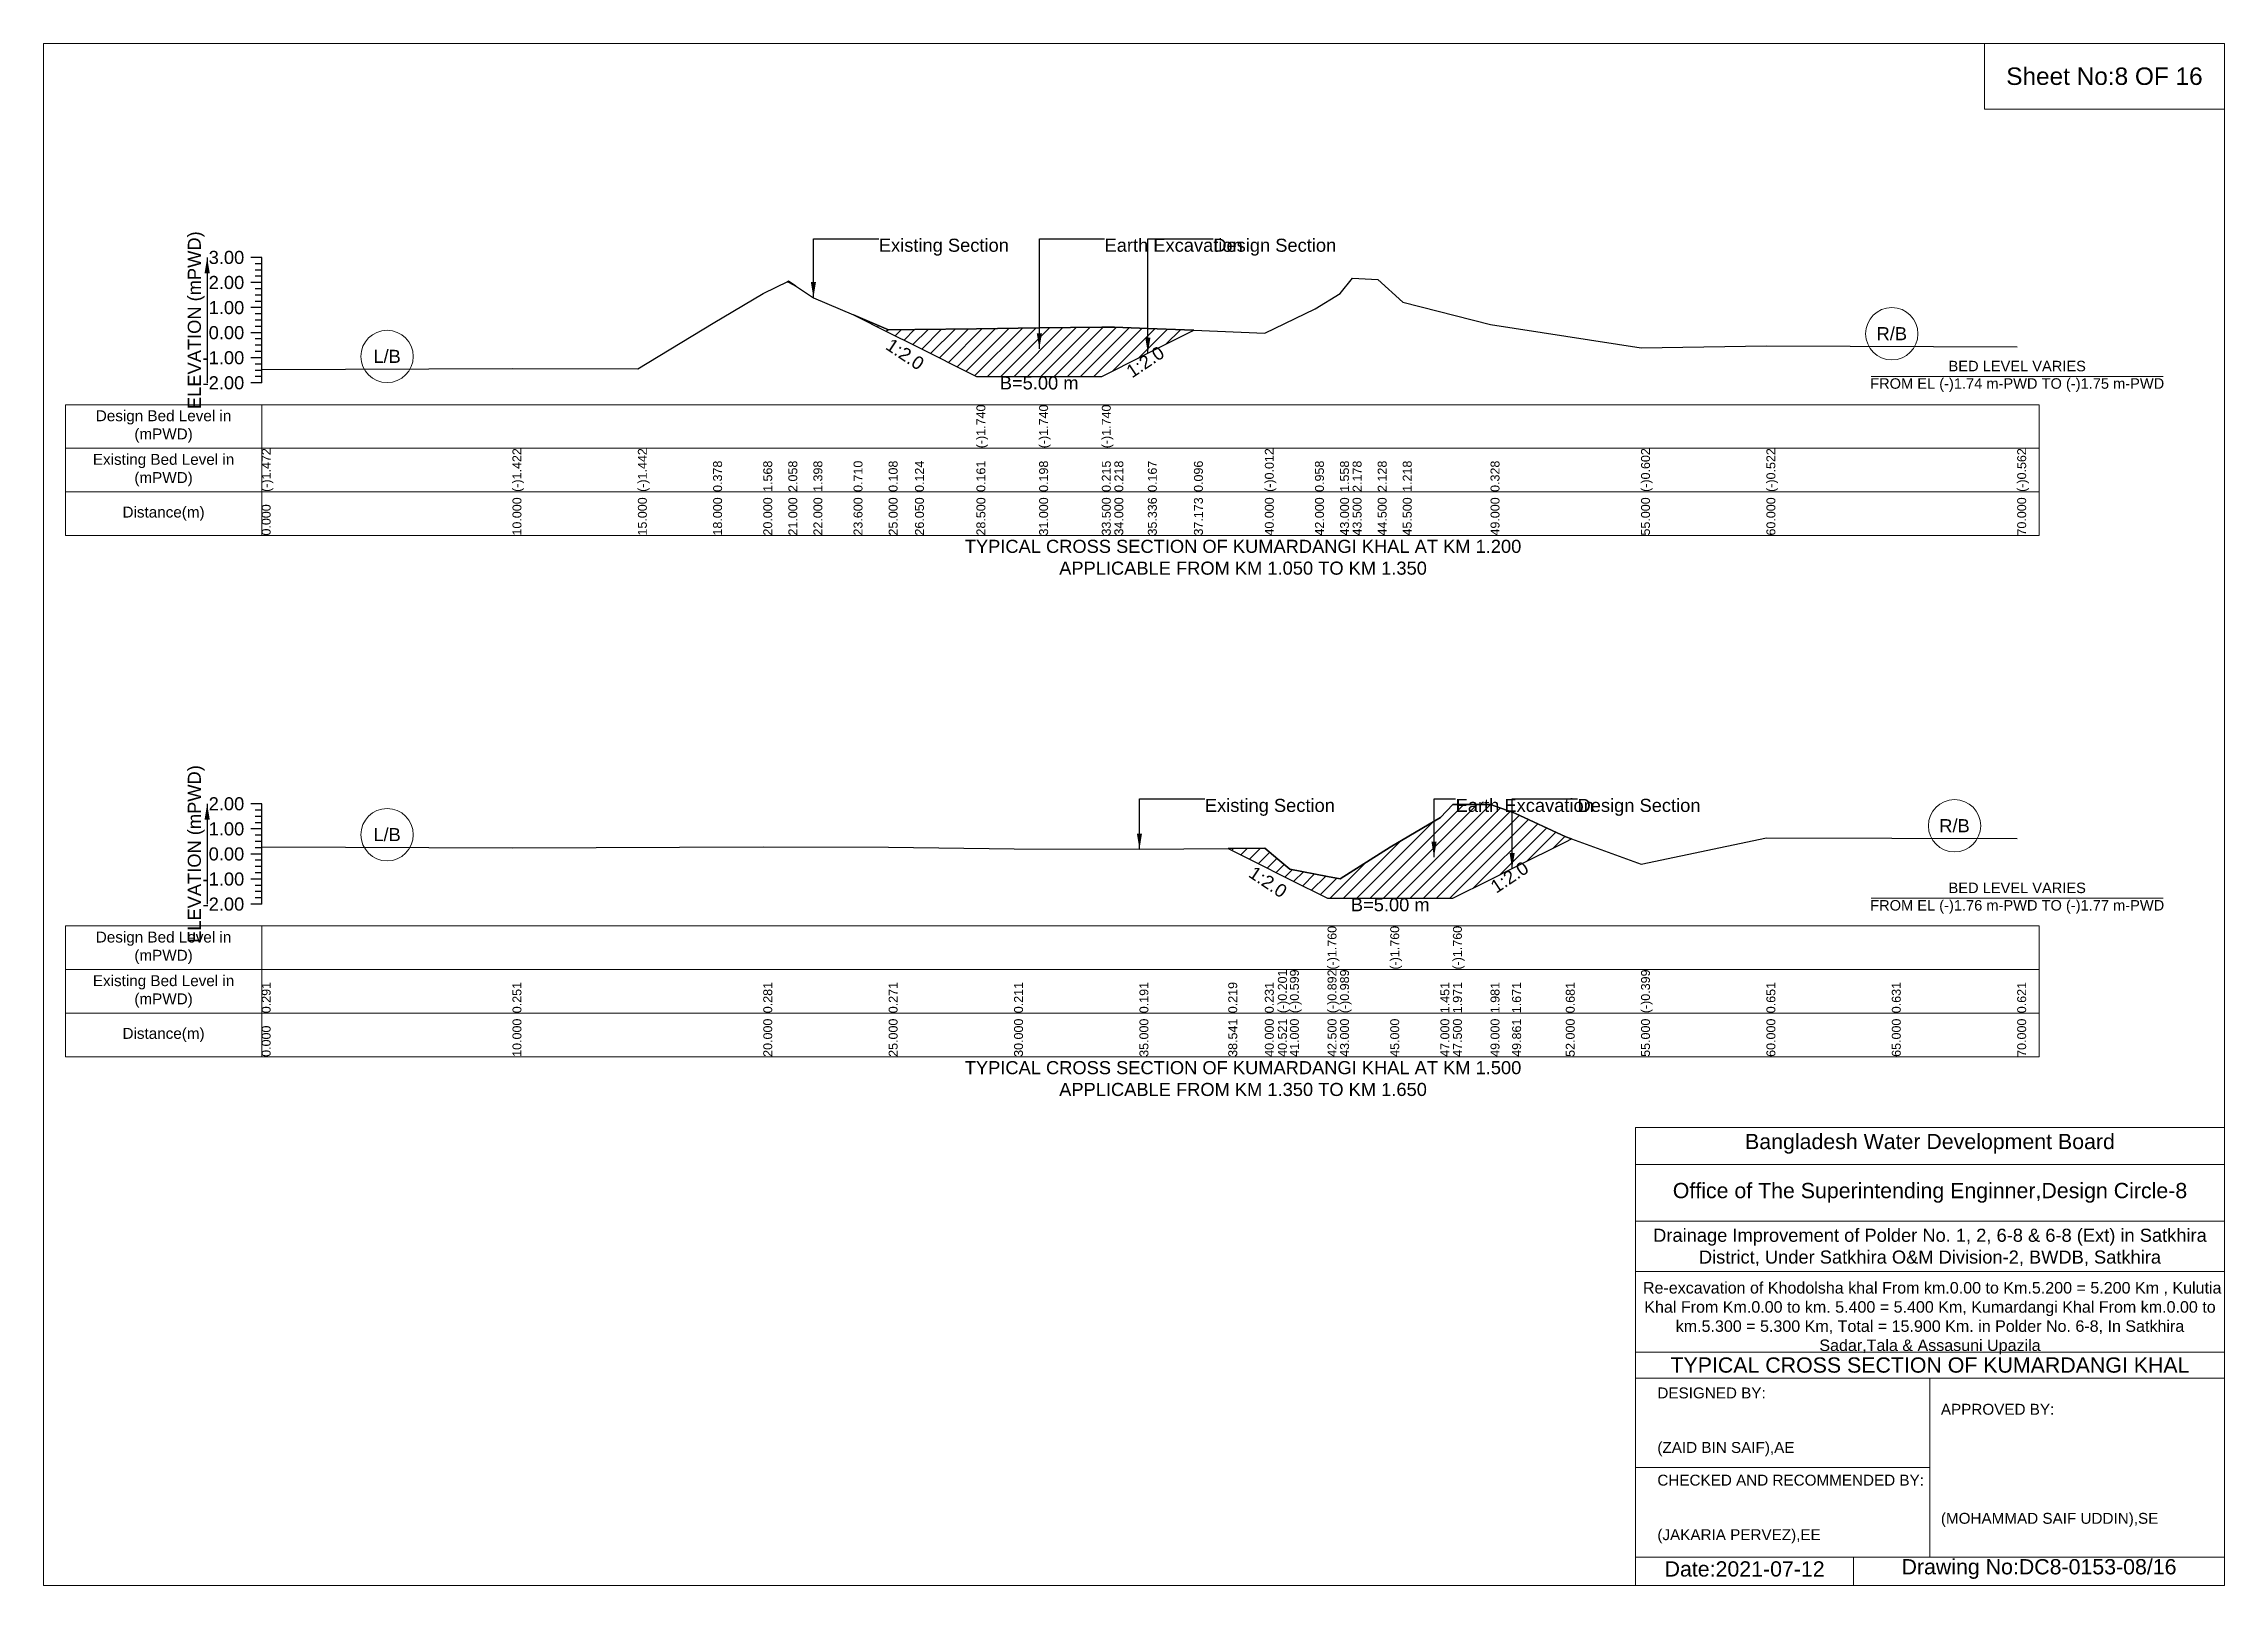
# Model space of a CAD drawing. Header units: inches. Extents: x 91000 to 568000, y -5656 to 0.
# Drawn here: x 480000 to 488000, y -5656 to 0 of the extents above; entities that cross this region are included whole.
import ezdxf

# ---------------------------------------------------------------- set-up
doc = ezdxf.new("R2010")
doc.units = ezdxf.units.IN
doc.header["$LTSCALE"] = 7
doc.header["$MEASUREMENT"] = 0
for name, color, linetype, lineweight in [('Cross section Data Border', 7, 'Continuous', 9), ('Cross Section Labels', 7, 'Continuous', 9), ('Existing_Bed_Level for Xsection', 7, 'Continuous', 25)]:
    doc.layers.add(name, color=color, linetype=linetype, lineweight=lineweight)
doc.styles.get("Standard").update_dxf_attribs({"font": 'arial.ttf'})
doc.dimstyles.get("Standard").update_dxf_attribs({"dimtxt": 0.18, "dimasz": 0.18, "dimexe": 0.18, "dimexo": 0.0625, "dimgap": 0.09, "dimtad": 0, "dimtih": 1, "dimtoh": 1, "dimdec": 4, "dimzin": 0, "dimdsep": 46, "dimtxsty": 'Standard', "dimcen": 0.09, "dimadec": 0, "dimazin": 0, "dimtfac": 1, "dimtdec": 4, "dimtofl": 0, "dimtmove": 0, "dimatfit": 3, "dimfxl": 1, "dimtolj": 1, "dimtzin": 0, "dimarcsym": 0})

msp = doc.modelspace()

# ---------------------------------------------------------------- texts
at = {"layer": 'Cross section Data Border', "char_height": 40, "width": 640, "attachment_point": 5}
for s, insert in [('Design Bed Level in (mPWD)', (480440, -1404.6)), ('Existing Bed Level in (mPWD)', (480440, -1564.6)), ('Distance(m)', (480440, -1724.6)), ('Design Bed Level in (mPWD)', (480440, -3317)), ('Existing Bed Level in (mPWD)', (480440, -3477)), ('Distance(m)', (480440, -3637))]:
    msp.add_mtext(s, dxfattribs=dict(at, insert=insert))
at = {"layer": 'Cross Section Labels'}
for s, insert, char_height, attachment_point in [('Sheet No:8 OF 16', (487560, -120), 64, 5), ('Existing Section', (483064, -715.6), 48, 1), ('Earth Excavation', (483892, -715.6), 48, 1), ('Design Section', (484290.9, -715.6), 48, 1), ('R/B', (486780, -1064.4), 48, 5), ('L/B', (481260, -1147.7), 48, 5), ('BED LEVEL VARIES ^JFROM EL (-)1.74 m-PWD TO (-)1.75 m-PWD', (487240, -1220.7), 38.4, 5), ('B=5.00 m', (483652, -1220.7), 48, 2), ('TYPICAL CROSS SECTION OF KUMARDANGI KHAL AT KM 1.200^JAPPLICABLE FROM KM 1.050 TO KM 1.350', (484400, -1884.6), 48, 5), ('Existing Section', (484260, -2770.6), 48, 1), ('Earth Excavation', (485180, -2770.6), 48, 1), ('Design Section', (485627.2, -2770.6), 48, 1), ('L/B', (481260, -2902.1), 48, 5), ('R/B', (487010, -2869.4), 48, 5), ('BED LEVEL VARIES ^JFROM EL (-)1.76 m-PWD TO (-)1.77 m-PWD', (487240, -3134.9), 38.4, 5), ('B=5.00 m', (484940, -3134.9), 48, 2), ('TYPICAL CROSS SECTION OF KUMARDANGI KHAL AT KM 1.500^JAPPLICABLE FROM KM 1.350 TO KM 1.650', (484400, -3797), 48, 5), ('Bangladesh Water Development Board', (486920, -4036), 56, 5), ('Office of The Superintending Enginner,Design Circle-8', (486920, -4216), 56, 5)]:
    msp.add_mtext(s, dxfattribs=dict(at, insert=insert, char_height=char_height, attachment_point=attachment_point))
at = {"layer": 'Cross Section Labels', "char_height": 48, "attachment_point": 2}
for insert, rotation in [((483173.6, -1119.5), 326.30993), ((484027.9, -1147.7), 33.69007), ((484504.9, -3055.4), 326.30993), ((485364.2, -3037.8), 33.69007)]:
    msp.add_mtext('1:2.0', dxfattribs=dict(at, insert=insert, rotation=rotation))
at = {"layer": 'Cross Section Labels'}
for s, insert, char_height, width, attachment_point in [('Drainage Improvement of Polder No. 1, 2, 6-8 & 6-8 (Ext) in Satkhira District, Under Satkhira O&M Division-2, BWDB, Satkhira', (486920, -4416), 48, 2240, 5), (' Re-excavation of Khodolsha khal From km.0.00 to Km.5.200 = 5.200 Km , Kulutia Khal From Km.0.00 to km. 5.400 = 5.400 Km, Kumardangi Khal From km.0.00 to km.5.300 = 5.300 Km, Total = 15.900 Km. in Polder No. 6-8, In Satkhira Sadar,Tala & Assasuni Upazila', (486920, -4676), 42.1524, 2160, 5), ('TYPICAL CROSS SECTION OF KUMARDANGI KHAL', (486920, -4848), 56, 2240, 5), ('DESIGNED BY:^J^J^J(ZAID BIN SAIF),AE', (485920, -5056), 40, 1120, 4), ('APPROVED BY:^J^J^J^J^J^J(MOHAMMAD SAIF UDDIN),SE', (486960, -5216), 40, 1120, 4), ('CHECKED AND RECOMMENDED BY:^J^J^J(JAKARIA PERVEZ),EE', (485920, -5376), 40, 1120, 4), ('Date:2021-07-12', (486240, -5596), 56, 1120, 5), ('Drawing No:DC8-0153-08/16', (487320, -5596), 56, 1760, 5)]:
    msp.add_mtext(s, dxfattribs=dict(at, insert=insert, char_height=char_height, width=width, attachment_point=attachment_point))
at = {"layer": 'Existing_Bed_Level for Xsection', "rotation": 90}
for s, insert, char_height, attachment_point in [('ELEVATION (mPWD)', (480560, -1014.6), 48, 5), ('(-)1.740', (483422, -1484.6), 32.8, 1), ('(-)1.740', (483652, -1484.6), 32.8, 1), ('(-)1.740', (483882, -1484.6), 32.8, 1), ('(-)1.472', (480800, -1644.6), 32.8, 1), ('(-)1.422', (481720, -1644.6), 32.8, 1), ('(-)1.442', (482180, -1644.6), 32.8, 1), ('(-)0.012', (484480, -1644.6), 32.8, 1), ('(-)0.602', (485860, -1644.6), 32.8, 1), ('(-)0.522', (486320, -1644.6), 32.8, 1), ('(-)0.562', (487240, -1644.6), 32.8, 1), ('0.378', (482456, -1644.6), 32.8, 1), ('1.568', (482640, -1644.6), 32.8, 1), ('2.058', (482732, -1644.6), 32.8, 1), ('1.398', (482824, -1644.6), 32.8, 1), ('0.710', (482971.2, -1644.6), 32.8, 1), ('0.108', (483100, -1644.6), 32.8, 1), ('0.124', (483196.6, -1644.6), 32.8, 1), ('0.161', (483422, -1644.6), 32.8, 1), ('0.198', (483652, -1644.6), 32.8, 1), ('0.215', (483882, -1644.6), 32.8, 1), ('0.218', (483928, -1644.6), 32.8, 1), ('0.167', (484050.9, -1644.6), 32.8, 1), ('0.096', (484219.9, -1644.6), 32.8, 1), ('0.958', (484664, -1644.6), 32.8, 1), ('1.558', (484756, -1644.6), 32.8, 1), ('2.178', (484802, -1644.6), 32.8, 1), ('2.128', (484894, -1644.6), 32.8, 1), ('1.218', (484986, -1644.6), 32.8, 1), ('0.328', (485308, -1644.6), 32.8, 1), ('10.000', (481720, -1804.6), 32.8, 1), ('15.000', (482180, -1804.6), 32.8, 1), ('18.000', (482456, -1804.6), 32.8, 1), ('20.000', (482640, -1804.6), 32.8, 1), ('21.000', (482732, -1804.6), 32.8, 1), ('22.000', (482824, -1804.6), 32.8, 1), ('23.600', (482971.2, -1804.6), 32.8, 1), ('25.000', (483100, -1804.6), 32.8, 1), ('26.050', (483196.6, -1804.6), 32.8, 1), ('28.500', (483422, -1804.6), 32.8, 1), ('31.000', (483652, -1804.6), 32.8, 1), ('33.500', (483882, -1804.6), 32.8, 1), ('34.000', (483928, -1804.6), 32.8, 1), ('35.336', (484050.9, -1804.6), 32.8, 1), ('37.173', (484219.9, -1804.6), 32.8, 1), ('40.000', (484480, -1804.6), 32.8, 1), ('42.000', (484664, -1804.6), 32.8, 1), ('43.000', (484756, -1804.6), 32.8, 1), ('43.500', (484802, -1804.6), 32.8, 1), ('44.500', (484894, -1804.6), 32.8, 1), ('45.500', (484986, -1804.6), 32.8, 1), ('49.000', (485308, -1804.6), 32.8, 1), ('55.000', (485860, -1804.6), 32.8, 1), ('60.000', (486320, -1804.6), 32.8, 1), ('70.000', (487240, -1804.6), 32.8, 1), ('0.000', (480800, -1804.6), 32.8, 1), ('ELEVATION (mPWD)', (480560, -2973), 48, 5), ('(-)1.760', (484710, -3397), 32.8, 1), ('(-)1.760', (484940, -3397), 32.8, 1), ('(-)1.760', (485170, -3397), 32.8, 1), ('(-)0.201', (484527.9, -3557), 32.8, 1), ('(-)0.599', (484572, -3557), 32.8, 1), ('(-)0.892', (484710, -3557), 32.8, 1), ('(-)0.989', (484756, -3557), 32.8, 1), ('(-)0.399', (485860, -3557), 32.8, 1), ('0.291', (480800, -3557), 32.8, 1), ('0.251', (481720, -3557), 32.8, 1), ('0.281', (482640, -3557), 32.8, 1), ('0.271', (483100, -3557), 32.8, 1), ('0.211', (483560, -3557), 32.8, 1), ('0.191', (484020, -3557), 32.8, 1), ('0.219', (484345.8, -3557), 32.8, 1), ('0.231', (484480, -3557), 32.8, 1), ('1.451', (485124, -3557), 32.8, 1), ('1.971', (485170, -3557), 32.8, 1), ('1.981', (485308, -3557), 32.8, 1), ('1.671', (485387.2, -3557), 32.8, 1), ('0.681', (485584, -3557), 32.8, 1), ('0.651', (486320, -3557), 32.8, 1), ('0.631', (486780, -3557), 32.8, 1), ('0.621', (487240, -3557), 32.8, 1), ('10.000', (481720, -3717), 32.8, 1), ('20.000', (482640, -3717), 32.8, 1), ('25.000', (483100, -3717), 32.8, 1), ('30.000', (483560, -3717), 32.8, 1), ('35.000', (484020, -3717), 32.8, 1), ('38.541', (484345.8, -3717), 32.8, 1), ('40.000', (484480, -3717), 32.8, 1), ('40.521', (484527.9, -3717), 32.8, 1), ('41.000', (484572, -3717), 32.8, 1), ('42.500', (484710, -3717), 32.8, 1), ('43.000', (484756, -3717), 32.8, 1), ('45.000', (484940, -3717), 32.8, 1), ('47.000', (485124, -3717), 32.8, 1), ('47.500', (485170, -3717), 32.8, 1), ('49.000', (485308, -3717), 32.8, 1), ('49.861', (485387.2, -3717), 32.8, 1), ('52.000', (485584, -3717), 32.8, 1), ('55.000', (485860, -3717), 32.8, 1), ('60.000', (486320, -3717), 32.8, 1), ('65.000', (486780, -3717), 32.8, 1), ('70.000', (487240, -3717), 32.8, 1), ('0.000', (480800, -3717), 32.8, 1)]:
    msp.add_mtext(s, dxfattribs=dict(at, insert=insert, char_height=char_height, attachment_point=attachment_point))
at = {"layer": 'Existing_Bed_Level for Xsection', "char_height": 48, "attachment_point": 6}
for s, insert in [('3.00', (480736, -784.6)), ('2.00', (480736, -876.6)), ('1.00', (480736, -968.6)), ('0.00', (480736, -1060.6)), ('-1.00', (480736, -1152.6)), ('-2.00', (480736, -1244.6)), ('2.00', (480736, -2789)), ('1.00', (480736, -2881)), ('0.00', (480736, -2973)), ('-1.00', (480736, -3065)), ('-2.00', (480736, -3157))]:
    msp.add_mtext(s, dxfattribs=dict(at, insert=insert))

# ---------------------------------------------------------------- hatches: boundary and pattern name
at = {"layer": 'Existing_Bed_Level for Xsection'}
h = msp.add_hatch(dxfattribs=at)
h.set_pattern_fill('ANSI31', color=256, scale=276, style=0)
h.paths.add_polyline_path([(482727.5, -873.4), (482732, -875.7), (482759.6, -889.5), (482732, -871.2)])
h = msp.add_hatch(dxfattribs=at)
h.set_pattern_fill('ANSI31', color=256, scale=276, style=0)
h.paths.add_polyline_path([(482971.2, -995.3), (483100, -1059.7), (483196.6, -1108), (483422, -1220.7), (483652, -1220.7), (483882, -1220.7), (483928, -1197.7), (484050.9, -1136.2), (484219.9, -1051.7), (484050.9, -1045.2), (483928, -1040.5), (483882, -1040.8), (483652, -1042.4), (483422, -1045.8), (483196.6, -1049.2), (483100, -1050.6)])
h = msp.add_hatch(dxfattribs=at)
h.set_pattern_fill('ANSI31', color=256, scale=276, style=0)
h.paths.add_polyline_path([(484345.8, -2952.8), (484480, -3019.9), (484527.9, -3043.9), (484572, -3065.9), (484710, -3134.9), (484756, -3134.9), (484940, -3134.9), (485124, -3134.9), (485170, -3134.9), (485308, -3065.9), (485387.2, -3026.3), (485400, -3019.9), (485584, -2927.9), (485604.4, -2917.7), (485584, -2910.4), (485400, -2823.9), (485387.2, -2819.3), (485308, -2790.8), (485170, -2791.7), (485124, -2839.5), (484940, -2948.1), (484756, -3064), (484710, -3055), (484572, -3028.1), (484527.9, -2991.5), (484480, -2951.8)])

# ---------------------------------------------------------------- linework, layer by layer
at = {"layer": 'Cross section Data Border'}
for points in [[(480080, -1324.6), (487320, -1324.6), (487320, -1804.6), (480080, -1804.6)], [(480080, -3237), (487320, -3237), (487320, -3717), (480080, -3717)]]:
    msp.add_lwpolyline(points, close=True, dxfattribs=at)
for points in [[(480800, -1324.6), (480800, -1804.6)], [(480080, -1484.6), (487320, -1484.6)], [(480080, -1644.6), (487320, -1644.6)], [(480800, -3237), (480800, -3717)], [(480080, -3397), (487320, -3397)], [(480080, -3557), (487320, -3557)]]:
    msp.add_lwpolyline(points, dxfattribs=at)
at = {"layer": 'Cross Section Labels'}
for points in [[(480000, 0), (488000, 0), (488000, -5656), (480000, -5656)], [(487120, 0), (488000, 0), (488000, -240), (487120, -240)]]:
    msp.add_lwpolyline(points, close=True, dxfattribs=at)
for points in [[(486704.2, -1220.7), (487775.8, -1220.7)], [(486704.2, -3134.9), (487775.8, -3134.9)], [(485840, -5656), (485840, -3976), (488000, -3976)], [(485840, -4112), (488000, -4112)], [(485840, -4320), (488000, -4320)], [(485840, -4504), (488000, -4504)], [(485840, -4800), (488000, -4800)], [(485840, -4896), (488000, -4896)], [(486920, -4896), (486920, -5552)], [(485840, -5224), (486920, -5224)], [(485840, -5552), (488000, -5552)], [(486640, -5552), (486640, -5656)]]:
    msp.add_lwpolyline(points, dxfattribs=at)
for centre in [(486780, -1064.4), (481260, -1147.7), (487010, -2869.4), (481260, -2902.1)]:
    msp.add_circle(centre, 96, dxfattribs=at)
at = {"layer": 'Existing_Bed_Level for Xsection'}
for points in [[(480800, -784.6), (480760, -784.6)], [(480800, -1244.6), (480800, -1152.6), (480800, -1060.6), (480800, -968.6), (480800, -876.6), (480800, -784.6)], [(480800, -876.6), (480760, -876.6)], [(480800, -807.6), (480776, -807.6)], [(480800, -830.6), (480776, -830.6)], [(480800, -853.6), (480776, -853.6)], [(480800, -1196), (481720, -1191.4), (482180, -1193.2), (482456, -1025.8), (482640, -916.3), (482732, -871.2), (482824, -932), (482971.2, -995.3), (483100, -1050.6), (483196.6, -1049.2), (483422, -1045.8), (483422, -1045.8), (483652, -1042.4), (483652, -1042.4), (483882, -1040.8), (483882, -1040.8), (483928, -1040.5), (484050.9, -1045.2), (484219.9, -1051.7), (484480, -1061.7), (484664, -972.4), (484756, -917.2), (484802, -860.2), (484894, -864.8), (484986, -948.5), (485308, -1030.4), (485860, -1116), (486320, -1108.6), (487240, -1112.3)], [(480800, -899.6), (480776, -899.6)], [(480800, -922.6), (480776, -922.6)], [(480800, -945.6), (480776, -945.6)], [(480800, -968.6), (480760, -968.6)], [(480800, -991.6), (480776, -991.6)], [(480800, -1014.6), (480776, -1014.6)], [(480800, -1037.6), (480776, -1037.6)], [(480800, -1060.6), (480760, -1060.6)], [(480800, -1083.6), (480776, -1083.6)], [(480800, -1106.6), (480776, -1106.6)], [(480800, -1152.6), (480760, -1152.6)], [(480800, -1129.6), (480776, -1129.6)], [(480800, -1175.6), (480776, -1175.6)], [(480800, -1198.6), (480776, -1198.6)], [(480800, -1244.6), (480760, -1244.6)], [(480800, -1221.6), (480776, -1221.6)], [(480800, -2789), (480760, -2789)], [(480800, -3157), (480800, -3065), (480800, -2973), (480800, -2881), (480800, -2789)], [(480800, -2946.2), (481720, -2949.9), (482640, -2947.2), (483100, -2948.1), (483560, -2953.6), (484020, -2955.4), (484345.8, -2952.8), (484480, -2951.8), (484527.9, -2991.5), (484572, -3028.1), (484710, -3055), (484710, -3055), (484756, -3064), (484940, -2948.1), (484940, -2948.1), (485124, -2839.5), (485170, -2791.7), (485170, -2791.7), (485308, -2790.8), (485387.2, -2819.3), (485400, -2823.9), (485584, -2910.4), (485604.4, -2917.7), (485860, -3009.7), (486320, -2913.1), (486780, -2915), (487240, -2915.9)], [(480800, -2812), (480776, -2812)], [(480800, -2835), (480776, -2835)], [(480800, -2858), (480776, -2858)], [(480800, -2881), (480760, -2881)], [(480800, -2904), (480776, -2904)], [(480800, -2927), (480776, -2927)], [(480800, -2950), (480776, -2950)], [(480800, -2973), (480760, -2973)], [(480800, -2996), (480776, -2996)], [(480800, -3019), (480776, -3019)], [(480800, -3065), (480760, -3065)], [(480800, -3042), (480776, -3042)], [(480800, -3088), (480776, -3088)], [(480800, -3111), (480776, -3111)], [(480800, -3157), (480760, -3157)], [(480800, -3134), (480776, -3134)]]:
    msp.add_lwpolyline(points, dxfattribs=at)
for points in [[(482727.5, -873.4), (482732, -875.7), (482759.6, -889.5), (482732, -871.2)], [(482971.2, -995.3), (482971.2, -995.3), (483100, -1059.7), (483196.6, -1108), (483422, -1220.7), (483422, -1220.7), (483652, -1220.7), (483652, -1220.7), (483882, -1220.7), (483882, -1220.7), (483928, -1197.7), (484050.9, -1136.2), (484219.9, -1051.7), (484050.9, -1045.2), (483928, -1040.5), (483882, -1040.8), (483882, -1040.8), (483652, -1042.4), (483652, -1042.4), (483422, -1045.8), (483422, -1045.8), (483196.6, -1049.2), (483100, -1050.6), (482971.2, -995.3)], [(484345.8, -2952.8), (484345.8, -2952.8), (484480, -3019.9), (484527.9, -3043.9), (484572, -3065.9), (484710, -3134.9), (484710, -3134.9), (484756, -3134.9), (484940, -3134.9), (484940, -3134.9), (485124, -3134.9), (485170, -3134.9), (485170, -3134.9), (485308, -3065.9), (485387.2, -3026.3), (485400, -3019.9), (485584, -2927.9), (485604.4, -2917.7), (485584, -2910.4), (485400, -2823.9), (485387.2, -2819.3), (485308, -2790.8), (485170, -2791.7), (485170, -2791.7), (485124, -2839.5), (484940, -2948.1), (484940, -2948.1), (484756, -3064), (484710, -3055), (484710, -3055), (484572, -3028.1), (484527.9, -2991.5), (484480, -2951.8), (484345.8, -2952.8)]]:
    msp.add_lwpolyline(points, close=True, dxfattribs=at)

msp.set_redraw_order([(e.dxf.handle, doc.entitydb.next_handle()) for e in msp.query("TEXT MTEXT ATTDEF DIMENSION ARC_DIMENSION")])  # texts and dimensions are drawn at this point

# ---------------------------------------------------------------- leaders
at = {"layer": 'Cross Section Labels', "annotation_type": 0, "has_hookline": 1, "hookline_direction": 0}
for points, text_width in [([(482824, -932), (482824, -715.6), (483063.9, -715.6)], 467.2), ([(483652.8, -1120), (483652.8, -715.6), (483891.9, -715.6)], 497), ([(484050.9, -1136.2), (484050.9, -715.6), (484290.9, -715.6)], 441.2), ([(484020, -2955.4), (484020, -2770.6), (484259.9, -2770.6)], 467.2), ([(485100.6, -2984.9), (485100.6, -2770.6), (485179.9, -2770.6)], 497), ([(485387.2, -3026.3), (485387.2, -2770.6), (485627.1, -2770.6)], 441.2)]:
    msp.add_leader(points, dimstyle='Standard', override={"dimasz": 57.6}, dxfattribs=dict(at, text_width=text_width))
at = {"layer": 'Existing_Bed_Level for Xsection'}
for points in [[(480600, -784.6), (480600, -1244.6)], [(480600, -2789), (480600, -3157)]]:
    msp.add_leader(points, dimstyle='Standard', override={"dimasz": 57.6}, dxfattribs=at)

doc.saveas('drawing.dxf')
